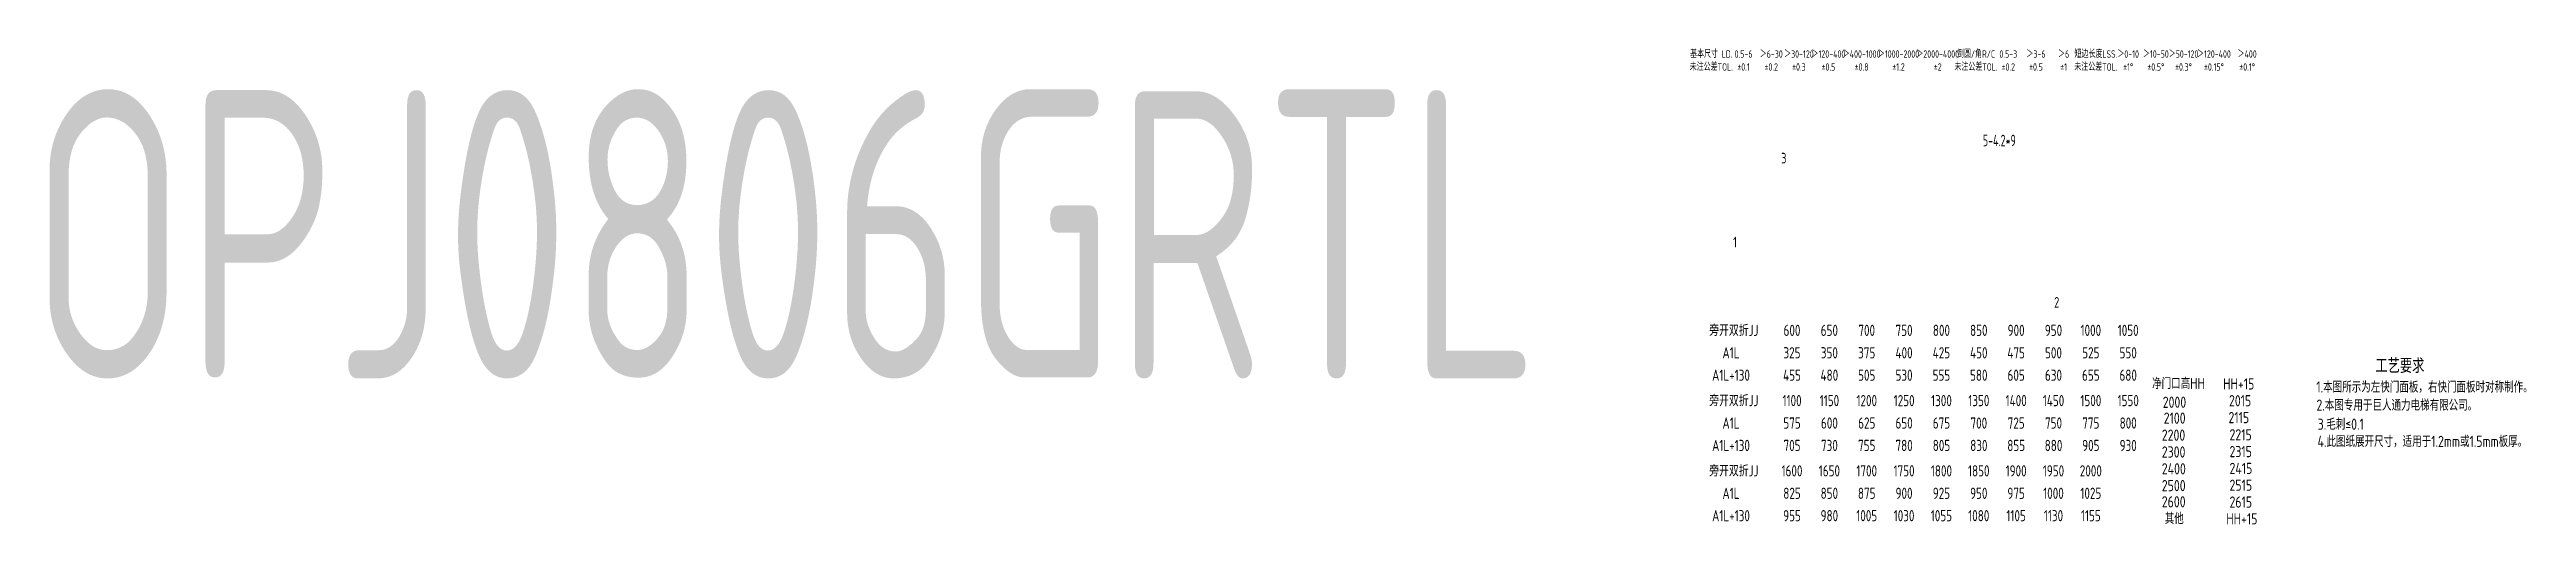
# Model space of a CAD drawing. Header units: inches. Extents: x 14216 to 120088, y -28803 to 23559.
# Drawn here: x 103888 to 112481, y 4391 to 6038 of the extents above; entities that cross this region are included whole.
import ezdxf
from ezdxf.enums import TextEntityAlignment as Align

# ---------------------------------------------------------------- set-up
doc = ezdxf.new("R2010")
doc.units = ezdxf.units.IN
doc.header["$LTSCALE"] = 0.3
doc.header["$MEASUREMENT"] = 0
for name, color, linetype in [('1粗实线', 4, 'Continuous'), ('2', 2, 'Continuous'), ('2细实线', 2, 'Continuous'), ('6', 3, 'Continuous'), ('7', 4, 'Continuous')]:
    doc.layers.add(name, color=color, linetype=linetype)
doc.styles.add('HZ', font='isocp2.shx', dxfattribs={"width": 0.7, "bigfont": 'hztxt.shx'})

msp = doc.modelspace()

# ---------------------------------------------------------------- texts
at = {"layer": '1粗实线', "color": 4, "style": 'HZ', "width": 0.8}
for s, p in [('3', (109895.4, 5642.7)), ('1', (109728.9, 5351.6)), ('2', (110842.5, 5142.6))]:
    msp.add_text(s, height=36.9, dxfattribs=at).set_placement(p)
at = {"layer": '2', "color": 6, "insert": (106436.6, 5397.1), "char_height": 1000, "attachment_point": 5, "style": 'HZ'}
msp.add_mtext('\\A1;OPJ0806GRTL', dxfattribs=at)
at = {"layer": '2细实线', "style": 'HZ', "width": 0.8}
for s, p in [('旁开双折JJ', (109731.2, 5063.9)), ('600', (109933.2, 5063.9)), ('650', (110062.8, 5063.9)), ('700', (110192.4, 5063.9)), ('750', (110322, 5063.9)), ('800', (110451.6, 5063.9)), ('850', (110581.2, 5063.9)), ('900', (110710.8, 5063.9)), ('950', (110840.4, 5063.9)), ('1000', (110970, 5063.9)), ('1050', (111099.6, 5063.9)), ('A1L', (109721.6, 4986.1)), ('325', (109933.2, 4986.1)), ('350', (110062.8, 4986.1)), ('375', (110192.4, 4986.1)), ('400', (110322, 4986.1)), ('425', (110451.6, 4986.1)), ('450', (110581.2, 4986.1)), ('475', (110710.8, 4986.1)), ('500', (110840.4, 4986.1)), ('525', (110970, 4986.1)), ('550', (111099.6, 4986.1)), ('A1L+130', (109721.6, 4908.3)), ('455', (109933.2, 4908.3)), ('480', (110062.8, 4908.3)), ('505', (110192.4, 4908.3)), ('530', (110322, 4908.3)), ('555', (110451.6, 4908.3)), ('580', (110581.2, 4908.3)), ('605', (110710.8, 4908.3)), ('630', (110840.4, 4908.3)), ('655', (110970, 4908.3)), ('680', (111099.6, 4908.3)), ('旁开双折JJ', (109731.2, 4820.2)), ('1100', (109933.4, 4820.2)), ('1150', (110063, 4820.2)), ('1200', (110192.6, 4820.2)), ('1250', (110322.2, 4820.2)), ('1300', (110451.8, 4820.2)), ('1350', (110581.4, 4820.2)), ('1400', (110711, 4820.2)), ('1450', (110840.6, 4820.2)), ('1500', (110970, 4820.2)), ('1550', (111099.6, 4820.2)), ('A1L', (109721.6, 4742.4)), ('575', (109933.4, 4742.4)), ('600', (110063, 4742.4)), ('625', (110192.6, 4742.4)), ('650', (110322.2, 4742.4)), ('675', (110451.8, 4742.4)), ('700', (110581.4, 4742.4)), ('725', (110711, 4742.4)), ('750', (110840.6, 4742.4)), ('775', (110970, 4742.4)), ('800', (111099.6, 4742.4)), ('A1L+130', (109721.6, 4664.7)), ('705', (109933.4, 4664.7)), ('730', (110063, 4664.7)), ('755', (110192.6, 4664.7)), ('780', (110322.2, 4664.7)), ('805', (110451.8, 4664.7)), ('830', (110581.4, 4664.7)), ('855', (110711, 4664.7)), ('880', (110840.6, 4664.7)), ('905', (110970, 4664.7)), ('930', (111099.6, 4664.7)), ('旁开双折JJ', (109731.2, 4576.5)), ('1600', (109933.2, 4576.5)), ('1650', (110062.8, 4576.5)), ('1700', (110192.4, 4576.5)), ('1750', (110322, 4576.5)), ('1800', (110451.6, 4576.5)), ('1850', (110581.2, 4576.5)), ('1900', (110710.8, 4576.5)), ('1950', (110840.4, 4576.5)), ('2000', (110970, 4576.5)), ('A1L', (109721.6, 4498.7)), ('825', (109933.2, 4498.7)), ('850', (110062.8, 4498.7)), ('875', (110192.4, 4498.7)), ('900', (110322, 4498.7)), ('925', (110451.6, 4498.7)), ('950', (110581.2, 4498.7)), ('975', (110710.8, 4498.7)), ('1000', (110840.4, 4498.7)), ('1025', (110970, 4498.7)), ('A1L+130', (109721.6, 4421)), ('955', (109933.2, 4421)), ('980', (110062.8, 4421)), ('1005', (110192.4, 4421)), ('1030', (110322, 4421)), ('1055', (110451.6, 4421)), ('1080', (110581.2, 4421)), ('1105', (110710.8, 4421)), ('1130', (110840.4, 4421)), ('1155', (110970, 4421))]:
    msp.add_text(s, height=38.88, dxfattribs=at).set_placement(p, align=Align.MIDDLE_CENTER)
at = {"layer": '6', "style": 'HZ', "width": 0.7}
for s, p in [('基本尺寸 LD.', (109653.2, 6022.3)), ('0.5-6', (109765.2, 6022.3)), ('＞6-30', (109861.2, 6022.3)), ('＞30-120', (109957.2, 6022.3)), ('＞120-400', (110059.6, 6022.3)), ('＞400-1000', (110174.8, 6022.3)), ('＞1000-2000', (110302.8, 6022.3)), ('＞2000-4000', (110438.8, 6022.3)), ('倒圆/角R/C', (110571.6, 6022.3)), ('0.5-3', (110683.6, 6022.3)), ('＞3-6', (110779.6, 6022.3)), ('＞6', (110875.6, 6022.3)), ('短边长度LSS.', (110987.6, 6022.3)), ('＞0-10', (111099.6, 6022.3)), ('＞10-50', (111195.6, 6022.3)), ('＞50-120', (111291.6, 6022.3)), ('＞120-400', (111397.2, 6022.3)), ('＞400', (111512.4, 6022.3)), ('未注公差TOL.', (109653.2, 5977.5)), ('%%P0.1', (109765.2, 5977.5)), ('%%P0.2', (109861.2, 5977.5)), ('%%P0.3', (109957.2, 5977.5)), ('%%P0.5', (110059.6, 5977.5)), ('%%P0.8', (110174.8, 5977.5)), ('%%P1.2', (110302.8, 5977.5)), ('%%P2', (110438.8, 5977.5)), ('未注公差TOL.', (110571.6, 5977.5)), ('%%P0.2', (110683.6, 5977.5)), ('%%P0.5', (110779.6, 5977.5)), ('%%P1', (110875.6, 5977.5)), ('未注公差TOL.', (110987.6, 5977.5)), ('%%P1%%D', (111099.6, 5977.5)), ('%%P0.5%%D', (111195.6, 5977.5)), ('%%P0.3%%D', (111291.6, 5977.5)), ('%%P0.15%%D', (111397.2, 5977.5)), ('%%P0.1%%D', (111512.4, 5977.5))]:
    msp.add_text(s, height=25.6, dxfattribs=at).set_placement(p, align=Align.MIDDLE_CENTER)
at = {"layer": '7', "color": 2, "style": 'HZ', "width": 0.85}
for s, p in [('净门口高HH', (111182.5, 4860.2)), ('2000', (111219.5, 4795.1)), ('HH+15', (111429.1, 4858.7)), ('2015', (111449.4, 4800.4)), ('2100', (111222.9, 4740)), ('2115', (111447.7, 4741.9)), ('2200', (111216.3, 4680.8)), ('2300', (111216.3, 4622.5)), ('2215', (111451.2, 4682.2)), ('2315', (111451.2, 4623.9)), ('2400', (111216.3, 4564.2)), ('2415', (111451.2, 4565.6)), ('2500', (111216.3, 4505.9)), ('2600', (111216.3, 4449.8)), ('2515', (111451.2, 4507.3)), ('2615', (111451.2, 4448.9)), ('其他', (111226.5, 4391.9)), ('HH+15', (111439.9, 4390.6))]:
    msp.add_text(s, height=38.88, dxfattribs=at).set_placement(p)
at = {"layer": '7', "color": 3, "style": 'HZ', "width": 0.85}
msp.add_text('工艺要求', height=50, dxfattribs=at).set_placement((111957.2, 4915.7))
at = {"layer": '7', "color": 6, "style": 'HZ', "width": 0.85}
for s, p in [('1.本图所示为左快门面板，右快门面板时对称制作。', (111752.4, 4848.1)), ('2.本图专用于巨人通力电梯有限公司。', (111752.8, 4785.1)), ('3.毛刺≤0.1', (111757.2, 4719.1)), ('4.此图纸展开尺寸，适用于1.2mm或1.5mm板厚。', (111756.5, 4659.4))]:
    msp.add_text(s, height=38.88, dxfattribs=at).set_placement(p)
at = {"layer": '7', "color": 6, "insert": (110652.6, 5722.5), "char_height": 40, "attachment_point": 5, "style": 'HZ'}
msp.add_mtext('\\A1;5-4.2*9', dxfattribs=at)

doc.saveas('drawing.dxf')
